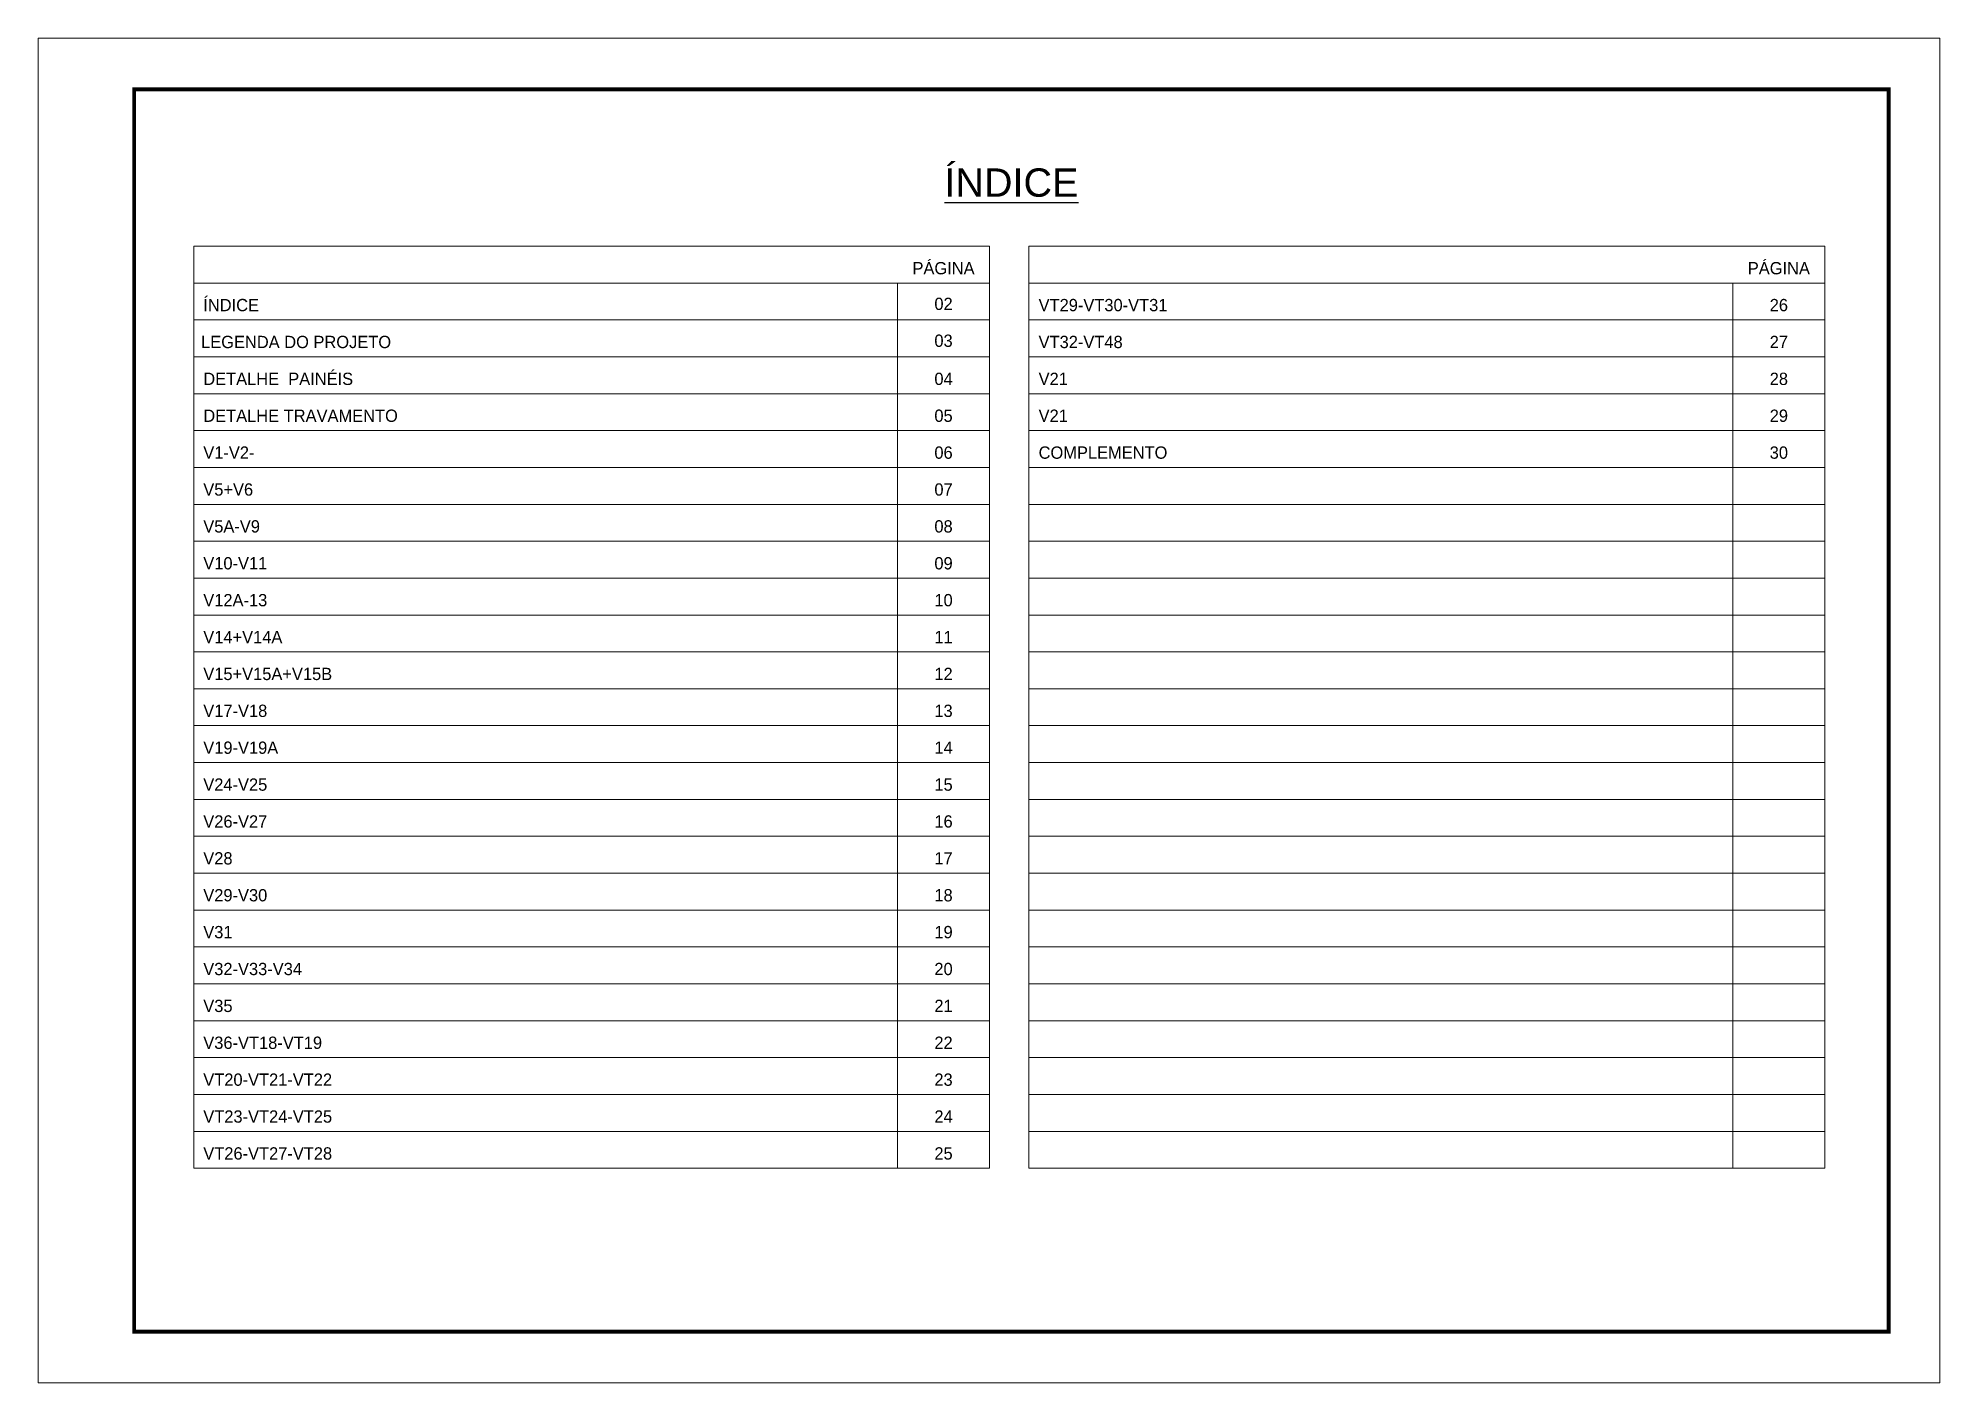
# Model space of a CAD drawing. Extents: x 137137 to 143418, y 10464 to 34486.
# Drawn here: x 138736 to 140221, y 33436 to 34486 of the extents above; entities that cross this region are included whole.
import ezdxf
from ezdxf.enums import TextEntityAlignment as Align

# ---------------------------------------------------------------- set-up
doc = ezdxf.new("R2010")
doc.units = 0
doc.layers.add('CARIMBO', color=255, linetype='Continuous', lineweight=9)
doc.layers.add('Folhas', color=255, linetype='Continuous', lineweight=9)
doc.styles.add('ARIAL', font='arial.ttf')
doc.styles.add('Tecnologia', font='')
doc.styles.get('Tecnologia').set_extended_font_data('Forgotten Futurist')

msp = doc.modelspace()

# ---------------------------------------------------------------- texts
at = {"color": 0, "linetype": 'Continuous', "ltscale": 5, "style": 'ARIAL'}
msp.add_text('%%UÍNDICE', height=22.118, dxfattribs=at).set_placement((139495.79, 34361.9), align=Align.CENTER)
at = {"layer": 'CARIMBO', "style": 'Tecnologia'}
for s, p in [('PÁGINA', (139442.79, 34301.3)), ('PÁGINA', (140095, 34301.3)), ('02', (139442.79, 34273.47)), ('26', (140095, 34272.5)), ('03', (139442.79, 34244.67)), ('27', (140095, 34243.7)), ('04', (139442.79, 34214.91)), ('28', (140095, 34214.91)), ('05', (139442.79, 34186.11)), ('29', (140095, 34186.11)), ('06', (139442.79, 34157.32)), ('30', (140095, 34157.32)), ('07', (139442.79, 34128.52)), ('08', (139442.79, 34099.72)), ('09', (139442.79, 34070.93)), ('10', (139442.79, 34042.13)), ('11', (139442.79, 34013.33)), ('12', (139442.79, 33984.54)), ('13', (139442.79, 33955.74)), ('14', (139442.79, 33926.95)), ('15', (139442.79, 33898.15)), ('16', (139442.79, 33869.35)), ('17', (139442.79, 33840.56)), ('18', (139442.79, 33811.76)), ('19', (139442.79, 33782.96)), ('20', (139442.79, 33754.17)), ('21', (139442.79, 33725.37)), ('22', (139442.79, 33696.58)), ('23', (139442.79, 33667.78)), ('24', (139442.79, 33638.98)), ('25', (139442.79, 33610.19))]:
    msp.add_text(s, height=9.599, dxfattribs=at).set_placement(p, align=Align.CENTER)
for s, height, p in [('ÍNDICE', 9.599, (138864.82, 34272.5)), ('VT29-VT30-VT31', 9.5987, (139517.02, 34272.5)), ('LEGENDA DO PROJETO', 9.5987, (138863.11, 34243.7)), ('VT32-VT48', 9.599, (139517.02, 34243.7)), ('DETALHE  PAINÉIS', 9.5987, (138864.82, 34214.91)), ('V21', 9.599, (139517.02, 34214.91)), ('DETALHE TRAVAMENTO', 9.5987, (138864.82, 34186.11)), ('V21', 9.599, (139517.02, 34186.11)), ('V1-V2-', 9.599, (138864.82, 34157.32)), ('COMPLEMENTO', 9.5987, (139517.02, 34157.32)), ('V5+V6', 9.599, (138864.82, 34128.52)), ('V5A-V9', 9.599, (138864.82, 34099.72)), ('V10-V11', 9.599, (138864.82, 34070.93)), ('V12A-13', 9.599, (138864.82, 34042.13)), ('V14+V14A', 9.599, (138864.82, 34013.33)), ('V15+V15A+V15B', 9.5987, (138864.82, 33984.54)), ('V17-V18', 9.599, (138864.82, 33955.74)), ('V19-V19A', 9.599, (138864.82, 33926.95)), ('V24-V25 ', 9.599, (138864.82, 33898.15)), ('V26-V27', 9.599, (138864.82, 33869.35)), ('V28', 9.599, (138864.82, 33840.56)), ('V29-V30', 9.599, (138864.82, 33811.76)), ('V31', 9.599, (138864.82, 33782.96)), ('V32-V33-V34', 9.5987, (138864.82, 33754.17)), ('V35', 9.599, (138864.82, 33725.37)), ('V36-VT18-VT19', 9.5987, (138864.82, 33696.58)), ('VT20-VT21-VT22', 9.5987, (138864.82, 33667.78)), ('VT23-VT24-VT25', 9.5987, (138864.82, 33638.98)), ('VT26-VT27-VT28', 9.5987, (138864.82, 33610.19))]:
    msp.add_text(s, height=height, dxfattribs=at).set_placement(p)

# ---------------------------------------------------------------- linework, layer by layer
at = {"layer": 'CARIMBO'}
for p, q in [((138857.32, 34323.29), (139478.7, 34323.29)), ((138857.32, 34323.29), (139478.7, 34323.29)), ((138857.32, 34323.29), (138857.32, 33603.38)), ((139478.7, 34323.29), (139478.7, 33603.38)), ((139509.52, 34323.29), (140130.91, 34323.29)), ((139509.52, 34323.29), (140130.91, 34323.29)), ((139509.52, 34323.29), (139509.52, 33603.38)), ((140130.91, 34323.29), (140130.91, 33603.38)), ((138857.32, 34294.49), (139478.7, 34294.49)), ((138857.32, 34294.49), (139478.7, 34294.49)), ((138857.32, 34294.49), (139478.7, 34294.49)), ((139406.88, 34294.49), (139406.88, 33603.38)), ((139509.52, 34294.49), (140130.91, 34294.49)), ((139509.52, 34294.49), (140130.91, 34294.49)), ((139509.52, 34294.49), (140130.91, 34294.49)), ((140059.09, 34294.49), (140059.09, 33603.38)), ((138857.32, 34265.69), (139478.7, 34265.69)), ((139509.52, 34265.69), (140130.91, 34265.69)), ((138857.32, 34236.9), (139478.7, 34236.9)), ((139509.52, 34236.9), (140130.91, 34236.9)), ((138857.32, 34208.1), (139478.7, 34208.1)), ((138857.32, 34208.1), (139478.7, 34208.1)), ((139509.52, 34208.1), (140130.91, 34208.1)), ((139509.52, 34208.1), (140130.91, 34208.1)), ((138857.32, 34179.3), (139478.7, 34179.3)), ((138857.32, 34179.3), (139478.7, 34179.3)), ((138857.32, 34179.3), (139478.7, 34179.3)), ((139509.52, 34179.3), (140130.91, 34179.3)), ((139509.52, 34179.3), (140130.91, 34179.3)), ((139509.52, 34179.3), (140130.91, 34179.3)), ((138857.32, 34150.51), (139478.7, 34150.51)), ((139509.52, 34150.51), (140130.91, 34150.51)), ((138857.32, 34121.71), (139478.7, 34121.71)), ((139509.52, 34121.71), (140130.91, 34121.71)), ((138857.32, 34092.92), (139478.7, 34092.92)), ((139509.52, 34092.92), (140130.91, 34092.92)), ((138857.32, 34064.12), (139478.7, 34064.12)), ((139509.52, 34064.12), (140130.91, 34064.12)), ((138857.32, 34035.32), (139478.7, 34035.32)), ((139509.52, 34035.32), (140130.91, 34035.32)), ((138857.32, 34006.53), (139478.7, 34006.53)), ((139509.52, 34006.53), (140130.91, 34006.53)), ((138857.32, 33977.73), (139478.7, 33977.73)), ((139509.52, 33977.73), (140130.91, 33977.73)), ((138857.32, 33948.94), (139478.7, 33948.94)), ((139509.52, 33948.94), (140130.91, 33948.94)), ((138857.32, 33920.14), (139478.7, 33920.14)), ((139509.52, 33920.14), (140130.91, 33920.14)), ((138857.32, 33891.34), (139478.7, 33891.34)), ((139509.52, 33891.34), (140130.91, 33891.34)), ((138857.32, 33862.55), (139478.7, 33862.55)), ((139509.52, 33862.55), (140130.91, 33862.55)), ((138857.32, 33833.75), (139478.7, 33833.75)), ((139509.52, 33833.75), (140130.91, 33833.75)), ((138857.32, 33804.95), (139478.7, 33804.95)), ((139509.52, 33804.95), (140130.91, 33804.95)), ((138857.32, 33776.16), (139478.7, 33776.16)), ((139509.52, 33776.16), (140130.91, 33776.16)), ((138857.32, 33747.36), (139478.7, 33747.36)), ((139509.52, 33747.36), (140130.91, 33747.36)), ((138857.32, 33718.57), (139478.7, 33718.57)), ((139509.52, 33718.57), (140130.91, 33718.57)), ((138857.32, 33689.77), (139478.7, 33689.77)), ((139509.52, 33689.77), (140130.91, 33689.77)), ((138857.32, 33660.97), (139478.7, 33660.97)), ((138857.32, 33660.97), (139478.7, 33660.97)), ((139509.52, 33660.97), (140130.91, 33660.97)), ((139509.52, 33660.97), (140130.91, 33660.97)), ((138857.32, 33632.18), (139478.7, 33632.18)), ((139509.52, 33632.18), (140130.91, 33632.18)), ((138857.32, 33603.38), (139478.7, 33603.38)), ((139509.52, 33603.38), (140130.91, 33603.38))]:
    msp.add_line(p, q, dxfattribs=at)
at = {"layer": 'Folhas'}
msp.add_lwpolyline([(138735.79, 33435.78), (140220.79, 33435.78), (140220.79, 34485.78), (138735.79, 34485.78)], close=True, dxfattribs=at)
at = {"layer": 'Folhas', "color": 30, "const_width": 3}
msp.add_lwpolyline([(138810.79, 33475.78), (140180.79, 33475.78), (140180.79, 34445.78), (138810.79, 34445.78)], close=True, dxfattribs=at)

msp.set_redraw_order([(e.dxf.handle, doc.entitydb.next_handle()) for e in msp.query("TEXT MTEXT ATTDEF DIMENSION ARC_DIMENSION")])  # texts and dimensions are drawn at this point

doc.saveas('drawing.dxf')
